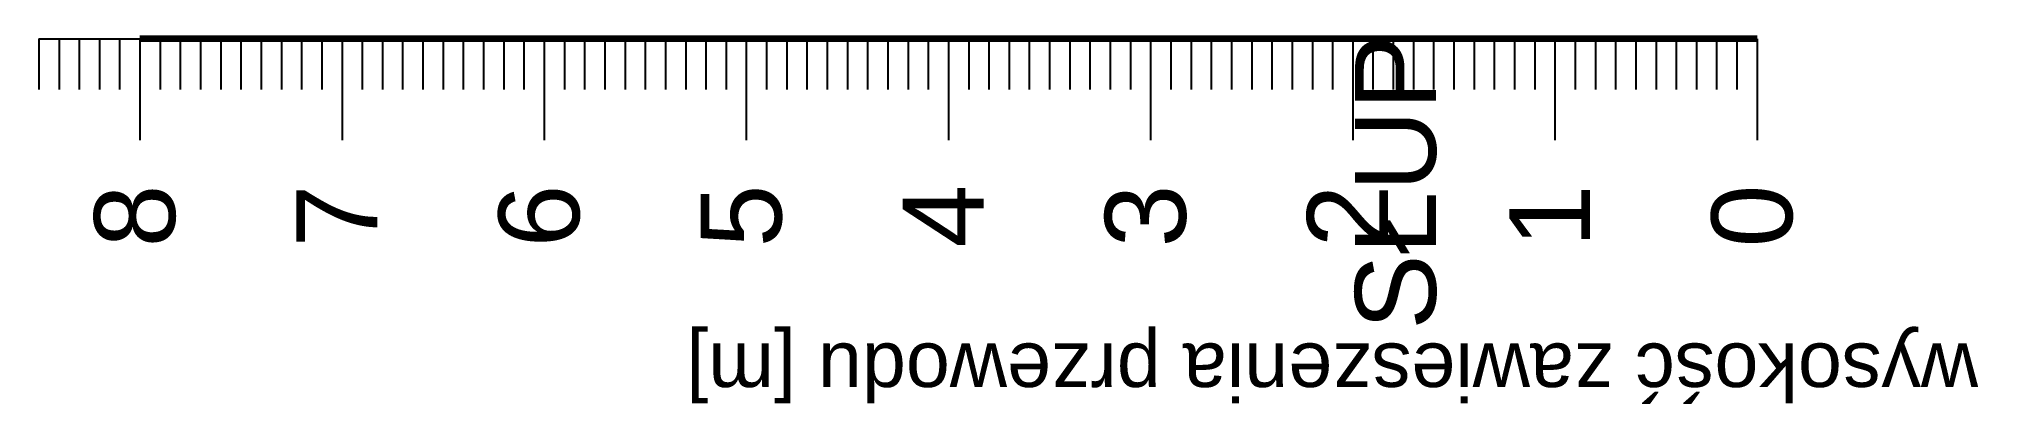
# Model space of a CAD drawing. Header units: inches. Extents: x -863 to 1426, y 1206 to 1480.
# Drawn here: x 420.48 to 430.08, y 1206.18 to 1207.99 of the extents above; entities that cross this region are included whole.
import ezdxf
from ezdxf.enums import TextEntityAlignment as Align

# ---------------------------------------------------------------- set-up
doc = ezdxf.new("R2010")
doc.units = ezdxf.units.IN
doc.header["$MEASUREMENT"] = 0
doc.styles.get("Standard").update_dxf_attribs({"font": 'arial.ttf'})

msp = doc.modelspace()

# ---------------------------------------------------------------- texts
for s, p in [('8', (421.1561, 1207.2695)), ('7', (422.1561, 1207.2695)), ('6', (423.1561, 1207.2695)), ('5', (424.1561, 1207.2695)), ('4', (425.1561, 1207.2695)), ('3', (426.1561, 1207.2695)), ('2', (427.1561, 1207.2695)), ('1', (428.1561, 1207.2695)), ('0', (429.1561, 1207.2695))]:
    msp.add_text(s, height=0.4, rotation=90).set_placement(p, align=Align.RIGHT)
at = {"attachment_point": 5}
for s, insert, char_height, width, rotation in [('SŁUP', (427.1961, 1207.2815), 0.4, 1.537, 90), ('wysokość zawieszenia przewodu [m]', (426.8801, 1206.3865), 0.28, 9.28, 180)]:
    msp.add_mtext(s, dxfattribs=dict(at, insert=insert, char_height=char_height, width=width, rotation=rotation))

# ---------------------------------------------------------------- linework, layer by layer
for p, q in [((420.4821, 1207.9895), (428.9821, 1207.9895)), ((420.4821, 1207.9895), (420.4821, 1207.7395)), ((420.5821, 1207.9895), (420.5821, 1207.7395)), ((420.6821, 1207.9895), (420.6821, 1207.7395)), ((420.7821, 1207.9895), (420.7821, 1207.7395)), ((420.8821, 1207.9895), (420.8821, 1207.7395)), ((420.9821, 1207.9895), (420.9821, 1207.4895)), ((421.0821, 1207.9895), (421.0821, 1207.7395)), ((421.1821, 1207.9895), (421.1821, 1207.7395)), ((421.2821, 1207.9895), (421.2821, 1207.7395)), ((421.3821, 1207.9895), (421.3821, 1207.7395)), ((421.4821, 1207.9895), (421.4821, 1207.7395)), ((421.5821, 1207.9895), (421.5821, 1207.7395)), ((421.6821, 1207.9895), (421.6821, 1207.7395)), ((421.7821, 1207.9895), (421.7821, 1207.7395)), ((421.8821, 1207.9895), (421.8821, 1207.7395)), ((421.9821, 1207.9895), (421.9821, 1207.4895)), ((422.0821, 1207.9895), (422.0821, 1207.7395)), ((422.1821, 1207.9895), (422.1821, 1207.7395)), ((422.2821, 1207.9895), (422.2821, 1207.7395)), ((422.3821, 1207.9895), (422.3821, 1207.7395)), ((422.4821, 1207.9895), (422.4821, 1207.7395)), ((422.5821, 1207.9895), (422.5821, 1207.7395)), ((422.6821, 1207.9895), (422.6821, 1207.7395)), ((422.7821, 1207.9895), (422.7821, 1207.7395)), ((422.8821, 1207.9895), (422.8821, 1207.7395)), ((422.9821, 1207.9895), (422.9821, 1207.4895)), ((423.0821, 1207.9895), (423.0821, 1207.7395)), ((423.1821, 1207.9895), (423.1821, 1207.7395)), ((423.2821, 1207.9895), (423.2821, 1207.7395)), ((423.3821, 1207.9895), (423.3821, 1207.7395)), ((423.4821, 1207.9895), (423.4821, 1207.7395)), ((423.5821, 1207.9895), (423.5821, 1207.7395)), ((423.6821, 1207.9895), (423.6821, 1207.7395)), ((423.7821, 1207.9895), (423.7821, 1207.7395)), ((423.8821, 1207.9895), (423.8821, 1207.7395)), ((423.9821, 1207.9895), (423.9821, 1207.4895)), ((424.0821, 1207.9895), (424.0821, 1207.7395)), ((424.1821, 1207.9895), (424.1821, 1207.7395)), ((424.2821, 1207.9895), (424.2821, 1207.7395)), ((424.3821, 1207.9895), (424.3821, 1207.7395)), ((424.4821, 1207.9895), (424.4821, 1207.7395)), ((424.5821, 1207.9895), (424.5821, 1207.7395)), ((424.6821, 1207.9895), (424.6821, 1207.7395)), ((424.7821, 1207.9895), (424.7821, 1207.7395)), ((424.8821, 1207.9895), (424.8821, 1207.7395)), ((424.9821, 1207.9895), (424.9821, 1207.4895)), ((425.0821, 1207.9895), (425.0821, 1207.7395)), ((425.1821, 1207.9895), (425.1821, 1207.7395)), ((425.2821, 1207.9895), (425.2821, 1207.7395)), ((425.3821, 1207.9895), (425.3821, 1207.7395)), ((425.4821, 1207.9895), (425.4821, 1207.7395)), ((425.5821, 1207.9895), (425.5821, 1207.7395)), ((425.6821, 1207.9895), (425.6821, 1207.7395)), ((425.7821, 1207.9895), (425.7821, 1207.7395)), ((425.8821, 1207.9895), (425.8821, 1207.7395)), ((425.9821, 1207.9895), (425.9821, 1207.4895)), ((426.0821, 1207.9895), (426.0821, 1207.7395)), ((426.1821, 1207.9895), (426.1821, 1207.7395)), ((426.2821, 1207.9895), (426.2821, 1207.7395)), ((426.3821, 1207.9895), (426.3821, 1207.7395)), ((426.4821, 1207.9895), (426.4821, 1207.7395)), ((426.5821, 1207.9895), (426.5821, 1207.7395)), ((426.6821, 1207.9895), (426.6821, 1207.7395)), ((426.7821, 1207.9895), (426.7821, 1207.7395)), ((426.8821, 1207.9895), (426.8821, 1207.7395)), ((426.9821, 1207.9895), (426.9821, 1207.4895)), ((427.0821, 1207.9895), (427.0821, 1207.7395)), ((427.1821, 1207.9895), (427.1821, 1207.7395)), ((427.2821, 1207.9895), (427.2821, 1207.7395)), ((427.3821, 1207.9895), (427.3821, 1207.7395)), ((427.4821, 1207.9895), (427.4821, 1207.7395)), ((427.5821, 1207.9895), (427.5821, 1207.7395)), ((427.6821, 1207.9895), (427.6821, 1207.7395)), ((427.7821, 1207.9895), (427.7821, 1207.7395)), ((427.8821, 1207.9895), (427.8821, 1207.7395)), ((427.9821, 1207.9895), (427.9821, 1207.4895)), ((428.0821, 1207.9895), (428.0821, 1207.7395)), ((428.1821, 1207.9895), (428.1821, 1207.7395)), ((428.2821, 1207.9895), (428.2821, 1207.7395)), ((428.3821, 1207.9895), (428.3821, 1207.7395)), ((428.4821, 1207.9895), (428.4821, 1207.7395)), ((428.5821, 1207.9895), (428.5821, 1207.7395)), ((428.6821, 1207.9895), (428.6821, 1207.7395)), ((428.7821, 1207.9895), (428.7821, 1207.7395)), ((428.8821, 1207.9895), (428.8821, 1207.7395)), ((428.9821, 1207.9895), (428.9821, 1207.4895))]:
    msp.add_line(p, q)
at = {"lineweight": 100}
msp.add_line((428.9821, 1207.9895), (420.9821, 1207.9895), dxfattribs=at)

msp.set_redraw_order([(e.dxf.handle, doc.entitydb.next_handle()) for e in msp.query("TEXT MTEXT ATTDEF DIMENSION ARC_DIMENSION")])  # texts and dimensions are drawn at this point

doc.saveas('drawing.dxf')
